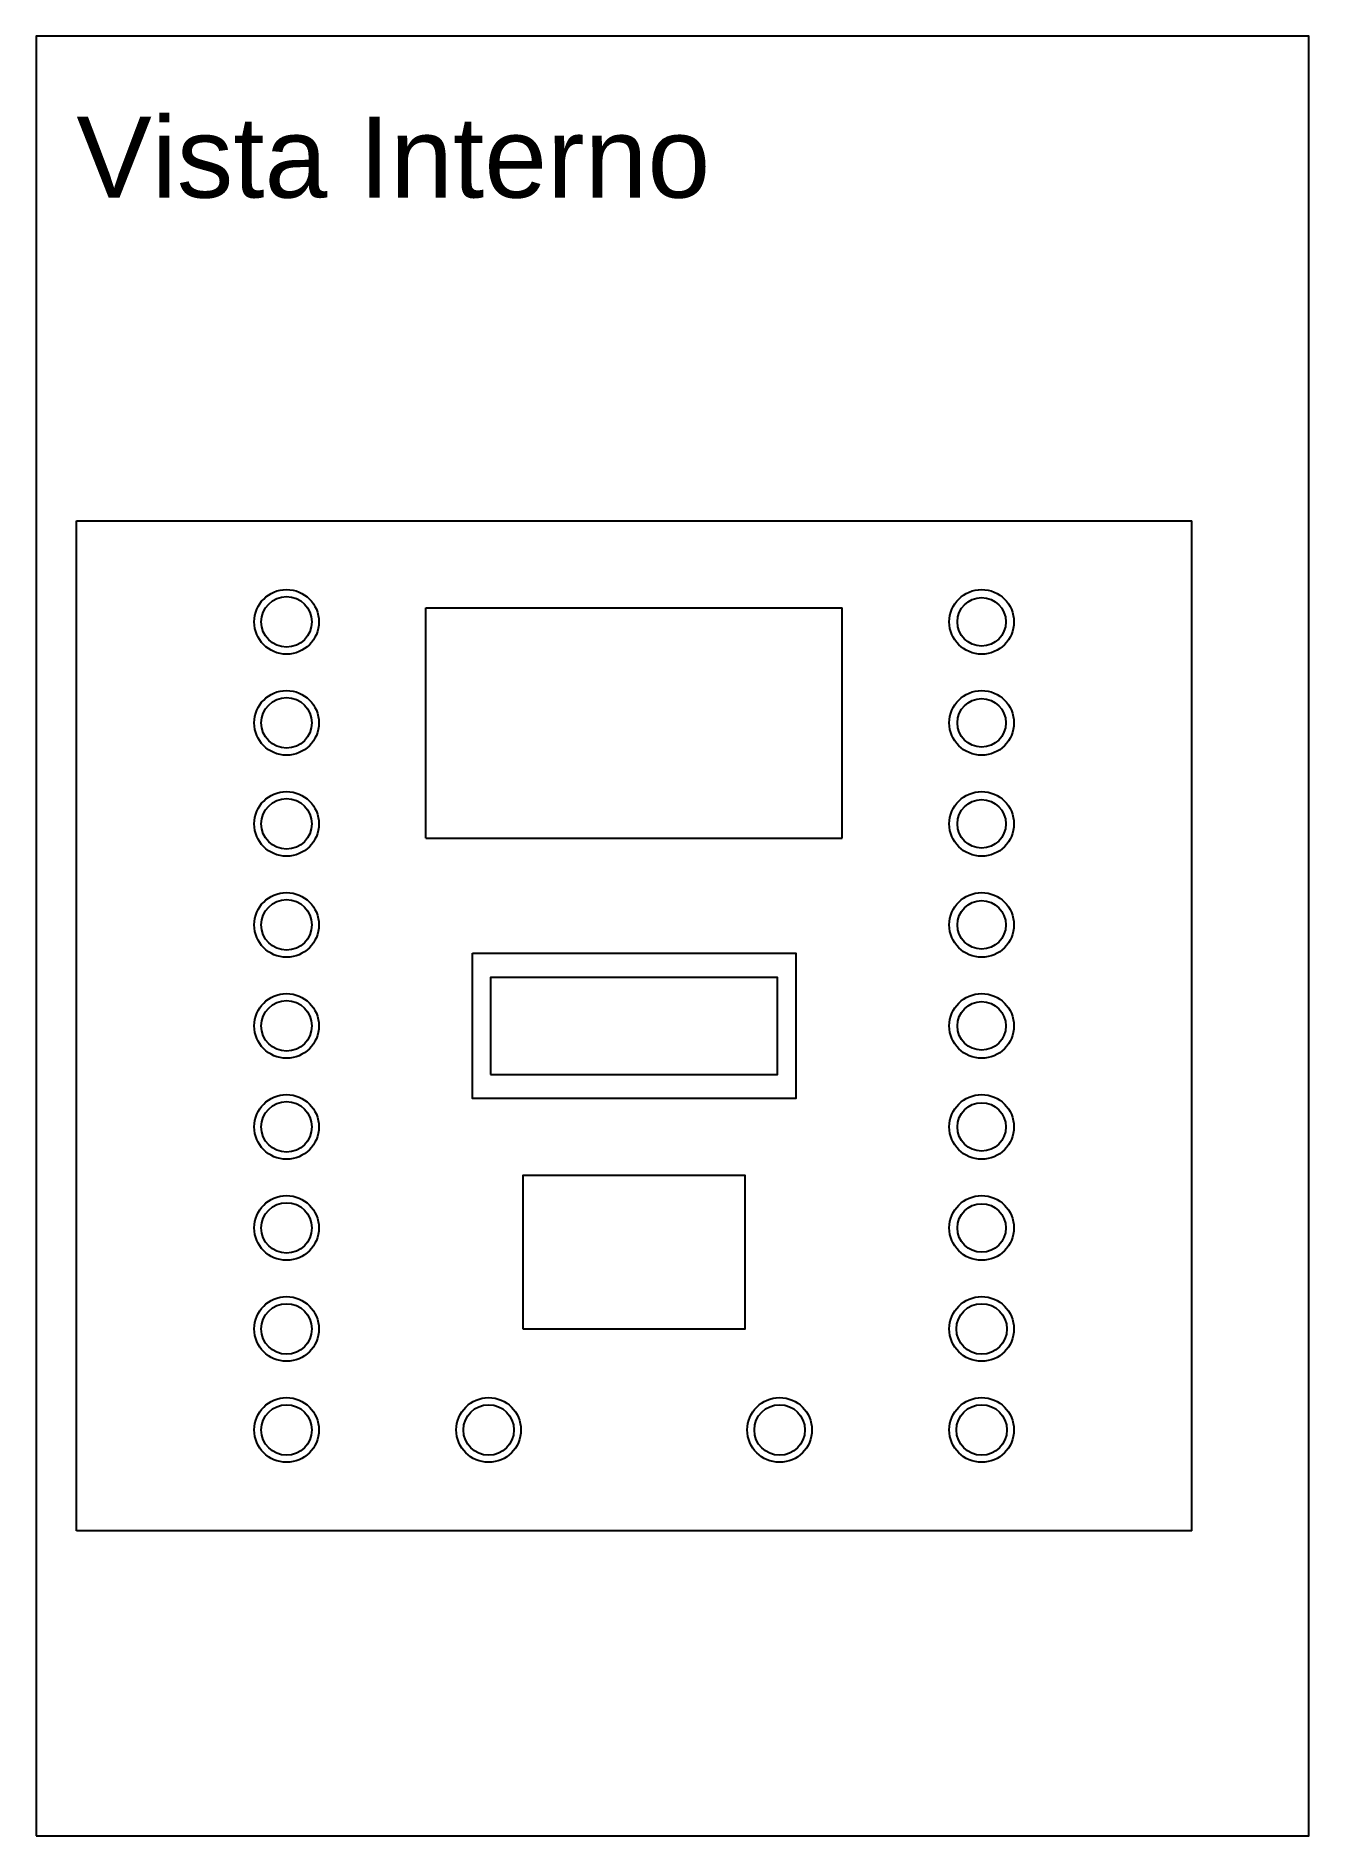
# Model space of a CAD drawing. Header units: millimetres. Extents: x 740 to 2555, y 1174 to 2620.
# Drawn here: x 1240 to 1555, y 1174.5 to 1620 of the extents above; entities that cross this region are included whole.
import ezdxf

# ---------------------------------------------------------------- set-up
doc = ezdxf.new("R2010")
doc.units = ezdxf.units.MM
doc.layers.add('Quote', color=6, linetype='Continuous')
doc.styles.get("Standard").update_dxf_attribs({"font": 'arial.ttf'})

msp = doc.modelspace()

# ---------------------------------------------------------------- texts
at = {"layer": 'Quote', "color": 6, "insert": (1250, 1600), "char_height": 20, "attachment_point": 1}
msp.add_mtext_dynamic_manual_height_columns('Vista Interno', width=276, gutter_width=12.5, heights=[0], dxfattribs=at)

# ---------------------------------------------------------------- linework, layer by layer
for p, q in [((1250, 1500), (1526, 1500)), ((1250, 1250), (1250, 1500)), ((1526, 1250), (1526, 1500)), ((1336.5, 1421.5), (1336.5, 1478.5)), ((1336.5, 1478.5), (1439.5, 1478.5)), ((1439.5, 1421.5), (1439.5, 1478.5)), ((1336.5, 1421.5), (1439.5, 1421.5)), ((1526, 1250), (1250, 1250))]:
    msp.add_line(p, q)
at = {"color": 2}
msp.add_lwpolyline([(1240, 1174.5), (1555, 1174.5), (1555, 1620), (1240, 1620)], close=True, dxfattribs=at)
for points in [[(1348, 1393), (1428, 1393), (1428, 1357), (1348, 1357)], [(1352.5, 1363), (1423.5, 1363), (1423.5, 1387), (1352.5, 1387)], [(1360.5, 1300), (1415.5, 1300), (1415.5, 1338), (1360.5, 1338)]]:
    msp.add_lwpolyline(points, close=True)
for centre, radius in [((1302, 1475), 8), ((1302, 1475), 6.25), ((1474, 1475), 8), ((1474, 1475), 6), ((1302, 1450), 8), ((1474, 1450), 8), ((1302, 1450), 6.25), ((1474, 1450), 6), ((1302, 1425), 8), ((1302, 1425), 6.25), ((1474, 1425), 8), ((1474, 1425), 6), ((1302, 1400), 8), ((1474, 1400), 8), ((1302, 1400), 6.25), ((1474, 1400), 6), ((1302, 1375), 8), ((1302, 1375), 6.25), ((1474, 1375), 8), ((1474, 1375), 6), ((1302, 1350), 8), ((1302, 1350), 6.25), ((1474, 1350), 8), ((1474, 1350), 6), ((1302, 1325), 8), ((1474, 1325), 8), ((1302, 1325), 6.25), ((1474, 1325), 6), ((1302, 1300), 8), ((1302, 1300), 6.25), ((1474, 1300), 8), ((1474, 1300), 6.25), ((1302, 1275), 8), ((1302, 1275), 6.25), ((1352, 1275), 8), ((1352, 1275), 6.25), ((1424, 1275), 8), ((1424, 1275), 6.25), ((1474, 1275), 8), ((1474, 1275), 6.25)]:
    msp.add_circle(centre, radius)

msp.set_redraw_order([(e.dxf.handle, doc.entitydb.next_handle()) for e in msp.query("TEXT MTEXT ATTDEF DIMENSION ARC_DIMENSION")])  # texts and dimensions are drawn at this point

doc.saveas('drawing.dxf')
